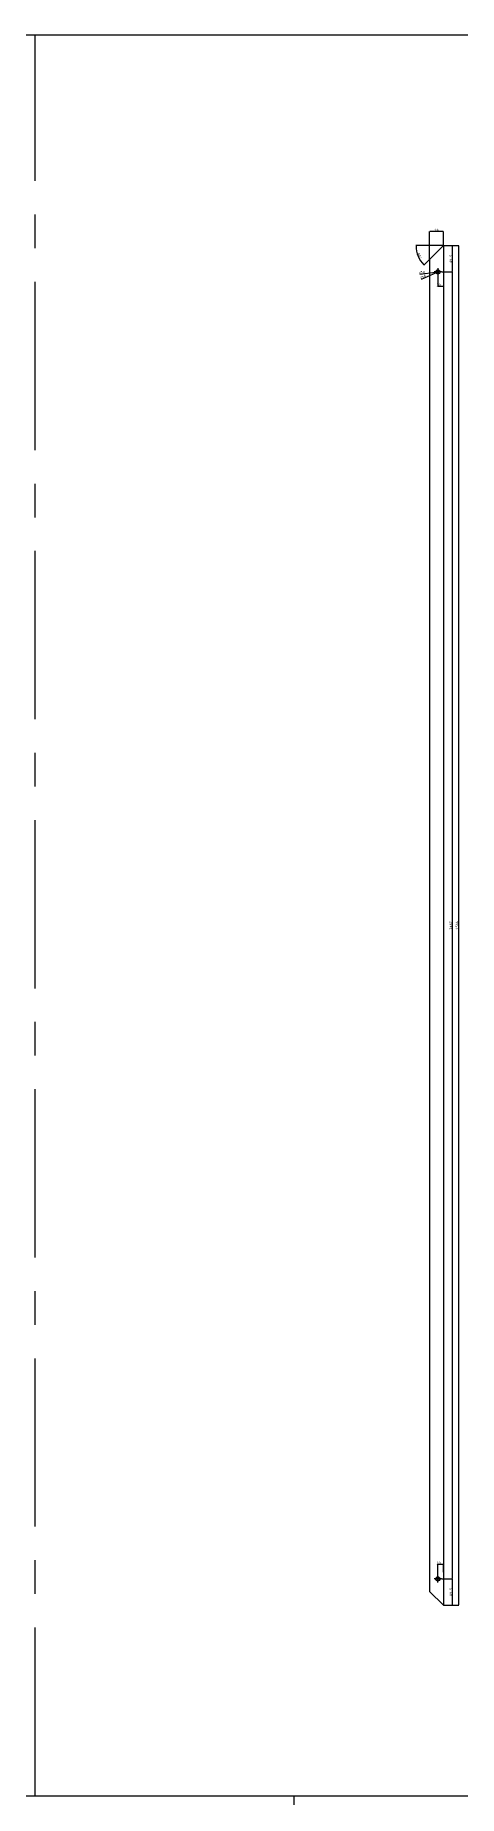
# Model space of a CAD drawing. Header units: millimetres. Extents: x -44117 to 256353, y -2095463 to 65325.
# Drawn here: x 16571 to 17371, y 41616 to 44939 of the extents above; entities that cross this region are included whole.
import ezdxf

# ---------------------------------------------------------------- set-up
doc = ezdxf.new("R2010")
doc.units = ezdxf.units.MM
doc.header["$LTSCALE"] = 10
doc.linetypes.add('CENTER', pattern=[50.8, 31.75, -6.35, 6.35, -6.35])
doc.layers.add('cen', color=1, linetype='CENTER')
doc.styles.add('고딕', font='')
doc.styles.get('고딕').set_extended_font_data('HYgtrE')
doc.dimstyles.new('hi01 a4 - 1scale', dxfattribs={"dimtxt": 5, "dimasz": 0.5, "dimexe": 0.3, "dimexo": 0.3, "dimgap": 0.2, "dimtad": 1, "dimdec": 1, "dimdsep": 46, "dimtxsty": 'Standard', "dimcen": 1, "dimclrd": 251, "dimclre": 251, "dimclrt": 3, "dimadec": 1, "dimazin": 2, "dimtfac": 1, "dimtdec": 1, "dimtix": 1, "dimtmove": 1, "dimatfit": 3, "dimfxl": 0, "dimarcsym": 0})

msp = doc.modelspace()

# ---------------------------------------------------------------- blocks, each defined once
blk = doc.blocks.new('*D1477')
at = {"color": 251, "lineweight": -2, "transparency": 16777216}
for p, q in [((17297.4, 44488.4), (17327.2, 44492)), ((17335.6, 44493.1), (17327.7, 44492.1)), ((17336.1, 44493.1), (17336.6, 44493.2))]:
    blk.add_line(p, q, dxfattribs=at)
at = {"color": 251, "transparency": 16777216}
for points in [[(17327.2, 44492.1), (17327.2, 44491.9), (17327.7, 44492.1)], [(17336.1, 44493.2), (17336.1, 44493), (17335.6, 44493.1)]]:
    blk.add_solid(points, dxfattribs=at)
at = {"layer": 'Defpoints', "color": 0, "transparency": 16777216}
for p in [(17327.7, 44492.1), (17335.6, 44493.1)]:
    blk.add_point(p, dxfattribs=at)
at = {"color": 3, "transparency": 16777216, "insert": (17301.4, 44491.6), "char_height": 5, "attachment_point": 5, "rotation": 6.9526}
blk.add_mtext('∅8', dxfattribs=at)
blk = doc.blocks.new('*D1478')
at = {"color": 251, "lineweight": -2, "transparency": 16777216}
for p, q in [((17300.6, 44478.7), (17329.4, 44491.6)), ((17333.5, 44493.4), (17329.8, 44491.8)), ((17333.9, 44493.6), (17334.4, 44493.8))]:
    blk.add_line(p, q, dxfattribs=at)
at = {"color": 251, "transparency": 16777216}
for points in [[(17329.3, 44491.6), (17329.4, 44491.5), (17329.8, 44491.8)], [(17333.9, 44493.7), (17334, 44493.5), (17333.5, 44493.4)]]:
    blk.add_solid(points, dxfattribs=at)
at = {"layer": 'Defpoints', "color": 0, "transparency": 16777216}
for p in [(17329.8, 44491.8), (17333.5, 44493.4)]:
    blk.add_point(p, dxfattribs=at)
at = {"color": 3, "transparency": 16777216, "insert": (17303.5, 44483), "char_height": 5, "attachment_point": 5, "rotation": 24.0429}
blk.add_mtext('∅4', dxfattribs=at)
blk = doc.blocks.new('*D1479')
at = {"color": 251, "lineweight": -2, "transparency": 16777216}
for p, q in [((17331.2, 44465.2), (17330.7, 44465.2)), ((17331.7, 44485.3), (17331.7, 44464.9)), ((17342.2, 44465.2), (17331.7, 44465.2)), ((17342.2, 44480), (17342.2, 44464.9)), ((17342.7, 44465.2), (17343.2, 44465.2))]:
    blk.add_line(p, q, dxfattribs=at)
at = {"color": 251, "transparency": 16777216}
for points in [[(17331.2, 44465.2), (17331.2, 44465.1), (17331.7, 44465.2)], [(17342.7, 44465.2), (17342.7, 44465.1), (17342.2, 44465.2)]]:
    blk.add_solid(points, dxfattribs=at)
at = {"layer": 'Defpoints', "color": 0, "transparency": 16777216}
for p in [(17331.7, 44485.6), (17331.7, 44465.2), (17342.2, 44480.3)]:
    blk.add_point(p, dxfattribs=at)
at = {"color": 3, "transparency": 16777216, "insert": (17336.9, 44467.9), "char_height": 5, "attachment_point": 5}
blk.add_mtext('10.5', dxfattribs=at)
blk = doc.blocks.new('*D1480')
at = {"color": 251, "lineweight": -2, "transparency": 16777216}
for p, q in [((17331.2, 42053), (17330.7, 42053)), ((17331.7, 42032.9), (17331.7, 42053.3)), ((17342.2, 42053), (17331.7, 42053)), ((17342.2, 42038.2), (17342.2, 42053.3)), ((17342.7, 42053), (17343.2, 42053))]:
    blk.add_line(p, q, dxfattribs=at)
at = {"color": 251, "transparency": 16777216}
for points in [[(17331.2, 42053.1), (17331.2, 42052.9), (17331.7, 42053)], [(17342.7, 42053.1), (17342.7, 42052.9), (17342.2, 42053)]]:
    blk.add_solid(points, dxfattribs=at)
at = {"layer": 'Defpoints', "color": 0, "transparency": 16777216}
for p in [(17331.7, 42053), (17342.2, 42037.9), (17331.7, 42032.6)]:
    blk.add_point(p, dxfattribs=at)
at = {"color": 3, "transparency": 16777216, "insert": (17336.9, 42055.7), "char_height": 5, "attachment_point": 5}
blk.add_mtext('10.5', dxfattribs=at)
blk = doc.blocks.new('*D1481')
at = {"color": 251, "lineweight": -2, "transparency": 16777216}
for p, q in [((17342.5, 44542.1), (17359.2, 44542.1)), ((17358.9, 44541.6), (17358.9, 44493.1)), ((17339, 44492.6), (17359.2, 44492.6))]:
    blk.add_line(p, q, dxfattribs=at)
at = {"color": 251, "transparency": 16777216}
for points in [[(17358.8, 44541.6), (17359, 44541.6), (17358.9, 44542.1)], [(17358.8, 44493.1), (17359, 44493.1), (17358.9, 44492.6)]]:
    blk.add_solid(points, dxfattribs=at)
at = {"layer": 'Defpoints', "color": 0, "transparency": 16777216}
for p in [(17342.2, 44542.1), (17338.7, 44492.6), (17358.9, 44492.6)]:
    blk.add_point(p, dxfattribs=at)
at = {"color": 3, "transparency": 16777216, "insert": (17356.2, 44517.3), "char_height": 5, "attachment_point": 5, "rotation": 90}
blk.add_mtext('49.5', dxfattribs=at)
blk = doc.blocks.new('*D1482')
at = {"color": 251, "lineweight": -2, "transparency": 16777216}
for p, q in [((17339, 44492.6), (17359.2, 44492.6)), ((17358.9, 44492.1), (17358.9, 42026.1)), ((17339, 42025.6), (17359.2, 42025.6))]:
    blk.add_line(p, q, dxfattribs=at)
at = {"color": 251, "transparency": 16777216}
for points in [[(17358.8, 44492.1), (17359, 44492.1), (17358.9, 44492.6)], [(17358.8, 42026.1), (17359, 42026.1), (17358.9, 42025.6)]]:
    blk.add_solid(points, dxfattribs=at)
at = {"layer": 'Defpoints', "color": 0, "transparency": 16777216}
for p in [(17338.7, 44492.6), (17338.7, 42025.6), (17358.9, 42025.6)]:
    blk.add_point(p, dxfattribs=at)
at = {"color": 3, "transparency": 16777216, "insert": (17356.2, 43259.1), "char_height": 5, "attachment_point": 5, "rotation": 90}
blk.add_mtext('2467', dxfattribs=at)
blk = doc.blocks.new('*D1483')
at = {"color": 251, "lineweight": -2, "transparency": 16777216}
for p, q in [((17339, 42025.6), (17359.2, 42025.6)), ((17358.9, 42025.1), (17358.9, 41976.6)), ((17342.5, 41976.1), (17359.2, 41976.1))]:
    blk.add_line(p, q, dxfattribs=at)
at = {"color": 251, "transparency": 16777216}
for points in [[(17358.8, 42025.1), (17359, 42025.1), (17358.9, 42025.6)], [(17358.8, 41976.6), (17359, 41976.6), (17358.9, 41976.1)]]:
    blk.add_solid(points, dxfattribs=at)
at = {"layer": 'Defpoints', "color": 0, "transparency": 16777216}
for p in [(17338.7, 42025.6), (17342.2, 41976.1), (17358.9, 41976.1)]:
    blk.add_point(p, dxfattribs=at)
at = {"color": 3, "transparency": 16777216, "insert": (17356.2, 42000.8), "char_height": 5, "attachment_point": 5, "rotation": 90}
blk.add_mtext('49.5', dxfattribs=at)
blk = doc.blocks.new('*D1484')
at = {"color": 251, "lineweight": -2, "transparency": 16777216}
for p, q in [((17342.5, 44542.1), (17371, 44542.1)), ((17370.7, 44541.6), (17370.7, 41976.6)), ((17359.5, 41976.1), (17371, 41976.1))]:
    blk.add_line(p, q, dxfattribs=at)
at = {"color": 251, "transparency": 16777216}
for points in [[(17370.6, 44541.6), (17370.8, 44541.6), (17370.7, 44542.1)], [(17370.6, 41976.6), (17370.8, 41976.6), (17370.7, 41976.1)]]:
    blk.add_solid(points, dxfattribs=at)
at = {"layer": 'Defpoints', "color": 0, "transparency": 16777216}
for p in [(17342.2, 44542.1), (17359.2, 41976.1), (17370.7, 41976.1)]:
    blk.add_point(p, dxfattribs=at)
at = {"color": 3, "transparency": 16777216, "insert": (17368, 43259.1), "char_height": 5, "attachment_point": 5, "rotation": 90}
blk.add_mtext('2566', dxfattribs=at)
blk = doc.blocks.new('*D1485')
at = {"color": 251, "lineweight": -2, "transparency": 16777216}
for p, q in [((17316.2, 44516.4), (17316.2, 44569)), ((17341.7, 44568.7), (17316.7, 44568.7)), ((17342.2, 44542.4), (17342.2, 44569))]:
    blk.add_line(p, q, dxfattribs=at)
at = {"color": 251, "transparency": 16777216}
for points in [[(17316.7, 44568.8), (17316.7, 44568.7), (17316.2, 44568.7)], [(17341.7, 44568.8), (17341.7, 44568.7), (17342.2, 44568.7)]]:
    blk.add_solid(points, dxfattribs=at)
at = {"layer": 'Defpoints', "color": 0, "transparency": 16777216}
for p in [(17316.2, 44568.7), (17342.2, 44542.1), (17316.2, 44516.1)]:
    blk.add_point(p, dxfattribs=at)
at = {"color": 3, "transparency": 16777216, "insert": (17329.2, 44571.4), "char_height": 5, "attachment_point": 5}
blk.add_mtext('26', dxfattribs=at)
blk = doc.blocks.new('*D1495')
at = {"color": 251, "lineweight": -2, "transparency": 16777216}
for p, q in [((17341.9, 44542.1), (17290, 44542.1)), ((17315.9, 44515.9), (17305.3, 44505.2))]:
    blk.add_line(p, q, dxfattribs=at)
blk.add_arc((17342.2, 44542.1), 51.8, 180.5529, 224.4471, dxfattribs=at)
at = {"color": 251, "transparency": 16777216}
for points in [[(17290.3, 44541.6), (17290.4, 44541.6), (17290.3, 44542.1)], [(17305.2, 44505.8), (17305.1, 44505.7), (17305.5, 44505.4)]]:
    blk.add_solid(points, dxfattribs=at)
at = {"layer": 'Defpoints', "color": 0, "transparency": 16777216}
for p in [(17292.1, 44528.7), (17342.2, 44542.1), (17342.5, 44542.1), (17371, 44542.1), (17316.2, 44516.1)]:
    blk.add_point(p, dxfattribs=at)
at = {"color": 3, "transparency": 16777216, "insert": (17296.8, 44523.3), "char_height": 5, "attachment_point": 5, "rotation": 292.5}
blk.add_mtext('45°', dxfattribs=at)
blk = doc.blocks.new('A$C2EC13F1B')
at = {"color": 7}
for p, q in [((-3.67, -0.83), (-1.17, 4.17)), ((-1.17, 4.17), (1.33, -0.83))]:
    blk.add_line(p, q, dxfattribs=at)
blk.add_lwpolyline([(-3.67, -0.83), (1.33, -0.83)], dxfattribs=at)
blk = doc.blocks.new('a4 1scale')
at = {"color": 8}
for p, q in [((-15144.83, -4477.05), (-14867.83, -4477.05)), ((-15097.66, -4499.61), (-15097.66, -4477.05)), ((-15057.67, -4499.62), (-15057.67, -4477.06)), ((-15019.68, -4499.62), (-15019.68, -4477.06)), ((-14981.69, -4499.62), (-14981.69, -4477.06)), ((-14943.7, -4499.62), (-14943.7, -4477.06)), ((-14905.71, -4499.62), (-14905.71, -4477.06)), ((-15028.06, -4478.06), (-15028.06, -4498.62)), ((-14980.9, -4480.63), (-14944.7, -4480.63)), ((-14975.07, -4480.63), (-14975.07, -4498.62)), ((-14952.08, -4480.63), (-14952.08, -4498.62)), ((-14942.91, -4480.63), (-14906.71, -4480.63)), ((-15056.67, -4483.2), (-15020.68, -4483.2)), ((-15018.68, -4483.2), (-14982.69, -4483.2)), ((-14980.9, -4486.63), (-14944.7, -4486.63)), ((-14942.91, -4486.63), (-14906.71, -4486.63)), ((-15096.66, -4488.33), (-15058.67, -4488.34)), ((-15056.67, -4488.34), (-15020.68, -4488.34)), ((-15018.68, -4488.34), (-14982.69, -4488.34)), ((-15141.53, -4492.95), (-15101.88, -4492.95)), ((-15056.67, -4493.48), (-15020.68, -4493.48)), ((-15018.68, -4493.48), (-14982.69, -4493.48)), ((-14980.9, -4492.63), (-14944.7, -4492.63)), ((-14942.91, -4492.63), (-14906.71, -4492.63))]:
    blk.add_line(p, q, dxfattribs=at)
for points in [[(-15154.83, -4509.61), (-14857.83, -4509.61), (-14857.83, -4299.61), (-15154.83, -4299.61)], [(-15144.83, -4499.61), (-14867.83, -4499.61), (-14867.83, -4309.61), (-15144.83, -4309.61)]]:
    blk.add_lwpolyline(points, close=True)
for points in [[(-15143.82, -4478.05), (-15098.66, -4478.05), (-15098.66, -4498.61), (-15143.83, -4498.61)], [(-15058.67, -4478.06), (-15096.66, -4478.05), (-15096.66, -4498.61), (-15058.66, -4498.62)], [(-15056.67, -4478.06), (-15020.68, -4478.06), (-15020.68, -4498.62), (-15056.67, -4498.62)], [(-15018.68, -4478.06), (-14982.69, -4478.06), (-14982.69, -4498.62), (-15018.68, -4498.62)]]:
    blk.add_lwpolyline(points, close=True, dxfattribs=at)
for points in [[(-14944.7, -4480.63), (-14944.7, -4498.62), (-14980.9, -4498.62), (-14980.9, -4480.63)], [(-14906.71, -4480.63), (-14906.71, -4498.62), (-14942.91, -4498.62), (-14942.91, -4480.63)]]:
    blk.add_lwpolyline(points, dxfattribs=at)
at = {"color": 8, "xscale": 0.7469071166727064, "yscale": 0.7469071166727064, "zscale": 0.7469071166727064}
for p in [(-14977.06, -4485.3), (-14977.06, -4491.3), (-14977.06, -4497.29)]:
    blk.add_blockref('A$C2EC13F1B', p, dxfattribs=at)
at = {"color": 8, "style": '고딕'}
for s, insert, char_height, width, attachment_point in [('{\\fMalgun Gothic|b0|i0|c129|p50;PROJECT}', (-15095.45, -4478.74), 1.6004, 37.4801, 1), ('{\\fMalgun Gothic|b0|i0|c129|p50;설 계}', (-15055.65, -4478.55), 1.4003, 21.6513, 1), ('{\\fGulim|b0|i0|c129|p50;일자}', (-15027.2, -4478.57), 1.4, 24.7824, 1), ('{\\fMalgun Gothic|b0|i0|c129|p50;재 질}', (-15017.66, -4478.55), 1.4003, 21.6513, 1), ('{\\fMalgun Gothic|b0|i0|c129|p50;수정사항}', (-14980.67, -4478.55), 1.4003, 21.6513, 1), ('{\\fMalgun Gothic|b0|i0|c129|p50;도면 no.}', (-14941.63, -4478.55), 1.4003, 21.6513, 1), ('{\\fMalgun Gothic|b0|i0|c129|p50;Note.}', (-14903.64, -4478.55), 1.4003, 21.6513, 1), ('{\\fMalgun Gothic|b0|i0|c129|p50;no.}', (-14980.32, -4481.07), 0.96, 25.9815, 1), ('{\\fMalgun Gothic|b0|i0|c129|p50;내용}', (-14974.49, -4481.07), 0.96, 25.9815, 1), ('{\\fMalgun Gothic|b0|i0|c129|p50;일자}', (-14951.5, -4481.07), 0.96, 25.9815, 1), ('{\\fGulim|b0|i0|c129|p50;완\\fMalgun Gothic|b0|i0|c129|p50;제품}', (-14941.66, -4481.32), 1.4003, 21.6513, 1), ('{\\fMalgun Gothic|b0|i0|c129|p50;검 토}', (-15055.65, -4483.82), 1.4003, 21.6513, 1), ('{\\fMalgun Gothic|b0|i0|c129|p50;수 량}', (-15017.66, -4483.82), 1.4003, 21.6513, 1), ('{\\fMalgun Gothic|b0|i0|c129|p50;반제품}', (-14941.66, -4487.32), 1.4003, 21.6513, 1), ('{\\fMalgun Gothic|b0|i0|c129|p50;도면명}', (-15095.89, -4489.07), 1.6004, 37.4801, 1), ('{\\fMalgun Gothic|b0|i0|c129|p50;승 인}', (-15055.65, -4489.02), 1.4003, 21.6513, 1), ('{\\fMalgun Gothic|b0|i0|c129|p50;마 감}', (-15017.66, -4489.02), 1.4003, 21.6513, 1), ('{\\fMalgun Gothic|b0|i0|c129|p50;척 도 }', (-15055.65, -4494.02), 1.4003, 21.6513, 1), ('{\\fGulim|b0|i0|c129|p50;단 위}', (-15034.68, -4494.09), 1.4003, 21.6513, 1), ('{\\fMalgun Gothic|b0|i0|c129|p50;규 격 }', (-15017.66, -4494.02), 1.4003, 21.6513, 1), ('{\\fMalgun Gothic|b0|i0|c129|p50;Page}', (-14941.66, -4493.32), 1.4003, 21.6513, 1), ('mm', (-15024.45, -4496.13), 1.7, 15.2516, 5), ('{\\C8;P-01-01}', (-15144.37, -4500.78), 1.8004, 27.0059, 1), ('{\\C8;A4 ( 297 X 210 )}', (-14868.4, -4500.78), 1.8004, 27.0059, 3)]:
    blk.add_mtext(s, dxfattribs=dict(at, insert=insert, char_height=char_height, width=width, attachment_point=attachment_point))

# ---------------------------------------------------------------- dimensions: what is measured, and where the dimension line sits
dim = msp.add_linear_dim(base=(17316.1508, 44568.74217), p1=(17342.1508, 44542.07156), p2=(17316.1508, 44516.07156), dimstyle='hi01 a4 - 1scale')
dim.commit()
dim.dimension.update_dxf_attribs({"geometry": '*D1485', "text_midpoint": (17329.1508, 44571.44217)})
dim = msp.add_angular_dim_2l(base=(17292.09825, 44528.66002), line1=((17342.4508, 44542.07156), (17370.97204, 44542.07156)), line2=((17342.1508, 44542.07156), (17316.1508, 44516.07156)), dimstyle='hi01 a4 - 1scale')
dim.commit()
dim.dimension.update_dxf_attribs({"geometry": '*D1495', "text_midpoint": (17296.77149, 44523.27484)})
for base, p1, p2, angle, picture, middle in [((17358.91629, 44492.57156), (17342.1508, 44542.07156), (17338.6508, 44492.57156), 90, '*D1481', (17356.21629, 44517.32156)), ((17370.67204, 41976.07156), (17342.1508, 44542.07156), (17359.21629, 41976.07156), 90, '*D1484', (17367.97204, 43259.07156)), ((17331.6508, 44465.1511), (17342.1508, 44480.26361), (17331.6508, 44485.57156), 180, '*D1479', (17336.9008, 44467.8511)), ((17358.91629, 42025.57156), (17338.6508, 44492.57156), (17338.6508, 42025.57156), 90, '*D1482', (17356.21629, 43259.07156)), ((17331.6508, 42052.99203), (17342.1508, 42037.87952), (17331.6508, 42032.57156), 180, '*D1480', (17336.9008, 42055.69203)), ((17358.91629, 41976.07156), (17338.6508, 42025.57156), (17342.1508, 41976.07156), 90, '*D1483', (17356.21629, 42000.82156))]:
    dim = msp.add_linear_dim(base=base, p1=p1, p2=p2, angle=angle, dimstyle='hi01 a4 - 1scale')
    dim.commit()
    dim.dimension.update_dxf_attribs({"geometry": picture, "text_midpoint": middle})
for p1, p2, picture, middle in [((17335.62139, 44493.05576), (17327.68022, 44492.08737), '*D1477', (17301.70046, 44488.91926)), ((17333.47728, 44493.38641), (17329.82432, 44491.75672), '*D1478', (17304.5879, 44480.49807))]:
    dim = msp.add_diameter_dim_2p(p1=p1, p2=p2, dimstyle='hi01 a4 - 1scale')
    dim.commit()
    dim.dimension.update_dxf_attribs({"geometry": picture, "text_midpoint": middle, "dimtype": 163})

# ---------------------------------------------------------------- linework, layer by layer
for p, q in [((17342.1508, 44542.07156), (17316.1508, 44516.07156)), ((17342.1508, 44542.07156), (17342.1508, 41976.07156)), ((17316.1508, 44516.07156), (17316.1508, 42002.07156)), ((17342.1508, 41976.07156), (17316.1508, 42002.07156))]:
    msp.add_line(p, q)
for centre, radius in [((17331.6508, 44492.57156), 4), ((17331.6508, 44492.57156), 2), ((17331.6508, 42025.57156), 4), ((17331.6508, 42025.57156), 2)]:
    msp.add_circle(centre, radius)
at = {"layer": 'cen'}
for p, q in [((16571.20342, 41616.27709), (16571.20342, 44939.25571)), ((17331.6508, 44499.57156), (17331.6508, 44485.57156)), ((17338.6508, 44492.57156), (17324.6508, 44492.57156)), ((17338.6508, 42025.57156), (17324.6508, 42025.57156)), ((17331.6508, 42018.57156), (17331.6508, 42032.57156))]:
    msp.add_line(p, q, dxfattribs=at)

# ---------------------------------------------------------------- block references
at = {"color": 1, "xscale": 19.845, "yscale": 19.845, "zscale": 19.845}
msp.add_blockref('a4 1scale', (314371.82079, 130463.4467), dxfattribs=at)

msp.set_redraw_order([(e.dxf.handle, doc.entitydb.next_handle()) for e in msp.query("TEXT MTEXT ATTDEF DIMENSION ARC_DIMENSION")])  # texts and dimensions are drawn at this point

doc.saveas('drawing.dxf')
